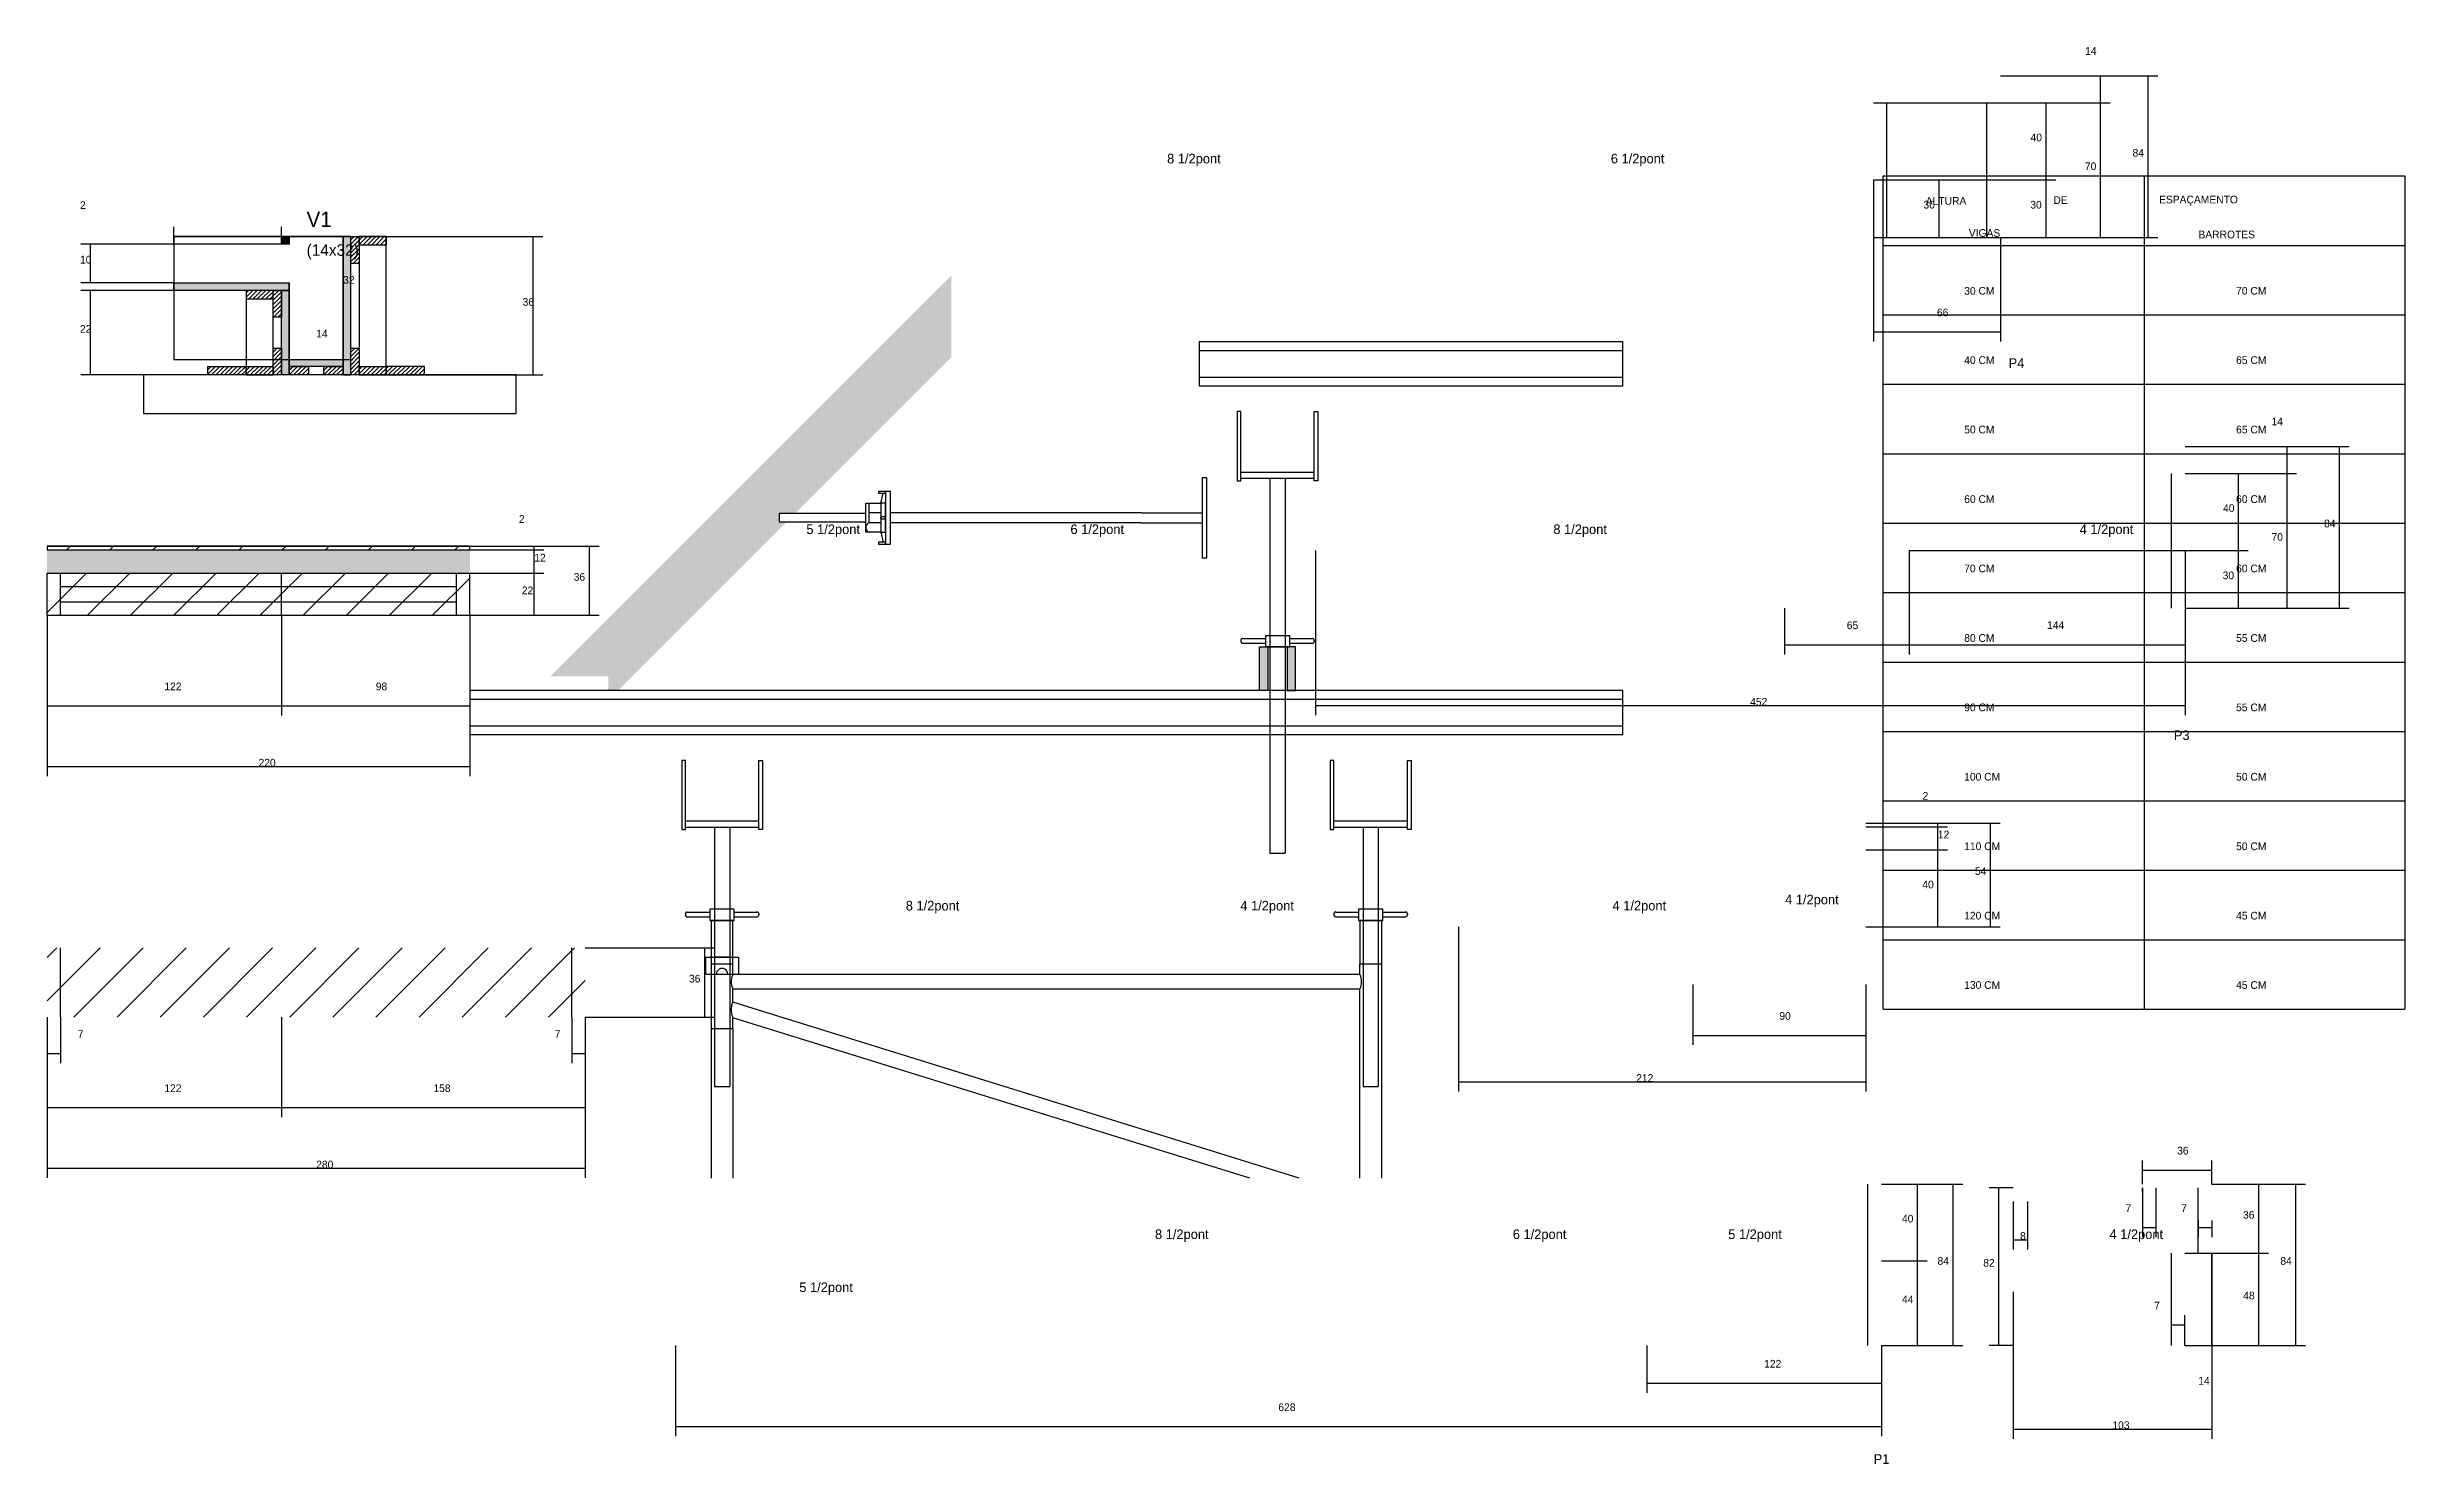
# Model space of a CAD drawing. Header units: metres. Extents: x -2848 to 22762, y -45195 to 1016.
# Drawn here: x 14265 to 15492, y -33639 to -32901 of the extents above; entities that cross this region are included whole.
import ezdxf

# ---------------------------------------------------------------- set-up
doc = ezdxf.new("R2010")
doc.units = ezdxf.units.M
for name, color, linetype in [('BARRA DE ANCORAGEM', 7, 'Continuous'), ('CONCRETO', 251, 'Continuous'), ('COTA', 4, 'Continuous'), ('Cota Seção (2x)', 4, 'Continuous'), ('Demarcação 2', 254, 'Continuous'), ('Escoras', 2, 'Continuous'), ('Forcador', 251, 'Continuous'), ('GARFOS', 7, 'Continuous'), ('Hachura', 253, 'Continuous'), ('Madeira', 126, 'Continuous'), ('NOMENCLATURA', 7, 'Continuous'), ('Painéis', 200, 'Continuous'), ('Perfil Metálico', 251, 'Continuous'), ('SARR_2.2x7', 40, 'Continuous'), ('Texto Seção', 7, 'Continuous')]:
    doc.layers.add(name, color=color, linetype=linetype)

msp = doc.modelspace()

# ---------------------------------------------------------------- texts
at = {"layer": 'COTA'}
for s, p in [('14', (15325.5, -32905.4)), ('40', (15297.1, -32950.4)), ('84', (15350.2, -32958.4)), ('70', (15325.4, -32965.4)), ('2', (14282.1, -32985.6)), ('30', (15241.4, -32985.4)), ('30', (15297, -32985.4)), ('10', (14282.1, -33014)), ('36', (14512.4, -33036)), ('66', (15248.4, -33041.5)), ('22', (14282.1, -33050)), ('14', (15422.5, -33098.2)), ('2', (14510.5, -33149)), ('40', (15397.3, -33143.3)), ('84', (15449.9, -33151.3)), ('70', (15422.5, -33158.3)), ('12', (14518.5, -33169.1)), ('36', (14539, -33179.1)), ('30', (15397.1, -33178.3)), ('22', (14512, -33186.1)), ('65', (15201.5, -33204.3)), ('144', (15305.7, -33204.2)), ('122', (14326, -33236.1)), ('98', (14436, -33236.1)), ('452', (15151.2, -33244.1)), ('220', (14375, -33275.8)), ('2', (15240.9, -33293.1)), ('12', (15248.9, -33313.2)), ('54', (15268.2, -33332.2)), ('40', (15240.8, -33339.2)), ('36', (14599, -33388.2)), ('90', (15166.4, -33407.6)), ('7', (14280.9, -33417)), ('7', (14529.1, -33417)), ('122', (14326, -33445.2)), ('158', (14466, -33445.2)), ('212', (15091.9, -33439.9)), ('280', (14405, -33484.9)), ('36', (15373.4, -33477.7)), ('7', (15346.5, -33507.6)), ('7', (15375.5, -33507.6)), ('40', (15230.2, -33513.1)), ('8', (15291.7, -33522.1)), ('36', (15407.7, -33511.1)), ('84', (15248.7, -33535.1)), ('84', (15427.1, -33535.1)), ('82', (15272.5, -33536.1)), ('44', (15230.2, -33555.1)), ('7', (15361.5, -33558.3)), ('48', (15407.8, -33553.1)), ('122', (15158.5, -33588.6)), ('14', (15384.4, -33597.5)), ('628', (14905.7, -33611.2)), ('103', (15339.7, -33620.6))]:
    msp.add_text(s, height=4, dxfattribs=at).set_placement(p)
at = {"layer": 'Cota Seção (2x)'}
for s, p in [('32', (14419, -33024.5)), ('14', (14405, -33052.5))]:
    msp.add_text(s, height=4, dxfattribs=at).set_placement(p)
at = {"layer": 'GARFOS'}
for s, p in [('DE', (15309, -32983)), ('ESPAÇAMENTO', (15364, -32982.7)), ('ALTURA   ', (15242.6, -32983.4)), ('VIGAS', (15265, -33000.1)), ('BARROTES', (15384.5, -33000.9)), ('30 CM', (15262.6, -33030.2)), ('70 CM', (15404.1, -33030.2)), ('40 CM', (15262.6, -33066.3)), ('65 CM', (15404.1, -33066.3)), ('50 CM', (15262.6, -33102.4)), ('65 CM', (15404.1, -33102.4)), ('60 CM', (15262.6, -33138.6)), ('60 CM', (15404.1, -33138.6)), ('70 CM', (15262.6, -33174.7)), ('60 CM', (15404.1, -33174.7)), ('80 CM', (15262.6, -33210.9)), ('55 CM', (15404.1, -33210.9)), ('90 CM', (15262.6, -33247)), ('55 CM', (15404.1, -33247)), ('100 CM', (15262.6, -33283.1)), ('50 CM', (15404.1, -33283.1)), ('110 CM', (15262.6, -33319.3)), ('50 CM', (15404.1, -33319.3)), ('120 CM', (15262.6, -33355.4)), ('45 CM', (15404.1, -33355.4)), ('130 CM', (15262.6, -33391.5)), ('45 CM', (15404.1, -33391.5))]:
    msp.add_text(s, height=4, dxfattribs=at).set_placement(p)
at = {"layer": 'NOMENCLATURA'}
for s, p in [('8 1/2pont', (14847.8, -32961.9)), ('6 1/2pont', (15078.7, -32961.9)), ('P4', (15285.7, -33068.3)), ('5 1/2pont', (14660.1, -33154.8)), ('6 1/2pont', (14797.5, -33154.8)), ('8 1/2pont', (15048.8, -33154.8)), ('4 1/2pont', (15322.7, -33154.8)), ('P3', (15371.7, -33262)), ('8 1/2pont', (14711.8, -33350.7)), ('4 1/2pont', (14885.9, -33350.7)), ('4 1/2pont', (15079.6, -33350.7)), ('4 1/2pont', (15169.4, -33347.5)), ('8 1/2pont', (14841.5, -33521.7)), ('6 1/2pont', (15027.7, -33521.7)), ('5 1/2pont', (15139.8, -33521.7)), ('4 1/2pont', (15338.2, -33521.7)), ('5 1/2pont', (14656.4, -33549.3)), ('P1', (15215.5, -33638.7))]:
    msp.add_text(s, height=5, dxfattribs=at).set_placement(p)
at = {"layer": 'Texto Seção'}
for s, height, p in [('V1', 8, (14400, -32995)), ('(14x32)', 6, (14400, -33010))]:
    msp.add_text(s, height=height, dxfattribs=at).set_placement(p)

# ---------------------------------------------------------------- hatches: boundary and pattern name
at = {"layer": 'COTA'}
h = msp.add_hatch(dxfattribs=at)
h.set_pattern_fill('AR-CONC', scale=0.03)
h.paths.add_polyline_path([(14485, -33163.1), (14265, -33163.1), (14265, -33175.1), (14485, -33175.1)])
at = {"layer": 'Demarcação 2'}
h = msp.add_hatch(color=8, dxfattribs=at)
h.dxf.hatch_style = 1
h.paths.add_polyline_path([(14735.5, -33062.7), (14735.5, -33020.3), (14527, -33228.8), (14557.1, -33228.8), (14557.1, -33236.3), (14561.9, -33236.3), (14649.7, -33148.5), (14646, -33148.5), (14646, -33144.1), (14654.1, -33144.1)])
at = {"layer": 'Hachura'}
h = msp.add_hatch(color=8, dxfattribs=at)
h.dxf.hatch_style = 1
h.paths.add_polyline_path([(14387, -33000), (14391, -33000), (14391, -33000), (14391, -33004), (14391, -33004), (14387, -33004), (14387, -33004), (14387, -33000)])
h = msp.add_hatch(color=8, dxfattribs=at)
h.dxf.hatch_style = 1
h.paths.add_polyline_path([(14423, -33000), (14419, -33000), (14419, -33000), (14419, -33072), (14419, -33072), (14423, -33072), (14423, -33072), (14423, -33000)])
h = msp.add_hatch(dxfattribs=at)
h.set_pattern_fill('ANSI31', scale=0.5)
h.paths.add_polyline_path([(14427.4, -33014), (14423, -33014), (14423, -33014), (14423, -33000), (14423, -33000), (14427.4, -33000), (14427.4, -33000), (14427.4, -33014)])
h = msp.add_hatch(dxfattribs=at)
h.set_pattern_fill('ANSI31', scale=0.5)
h.paths.add_polyline_path([(14441.4, -33000), (14441.4, -33004.4), (14441.4, -33004.4), (14427.4, -33004.4), (14427.4, -33004.4), (14427.4, -33000), (14427.4, -33000), (14441.4, -33000)])
h = msp.add_hatch(color=8, dxfattribs=at)
h.dxf.hatch_style = 1
h.paths.add_polyline_path([(14331, -33028), (14331, -33024), (14331, -33024), (14391, -33024), (14391, -33024), (14391, -33028), (14391, -33028), (14331, -33028)])
h = msp.add_hatch(dxfattribs=at)
h.set_pattern_fill('ANSI31', scale=0.5)
h.paths.add_polyline_path([(14368.6, -33028), (14368.6, -33032.4), (14368.6, -33032.4), (14382.6, -33032.4), (14382.6, -33032.4), (14382.6, -33028), (14382.6, -33028), (14368.6, -33028)])
h = msp.add_hatch(dxfattribs=at)
h.set_pattern_fill('ANSI31', scale=0.5)
h.paths.add_polyline_path([(14387, -33042), (14382.6, -33042), (14382.6, -33042), (14382.6, -33028), (14382.6, -33028), (14387, -33028), (14387, -33028), (14387, -33042)])
h = msp.add_hatch(color=8, dxfattribs=at)
h.dxf.hatch_style = 1
h.paths.add_polyline_path([(14387, -33028), (14391, -33028), (14391, -33028), (14391, -33072), (14391, -33072), (14387, -33072), (14387, -33072), (14387, -33028)])
h = msp.add_hatch(dxfattribs=at)
h.set_pattern_fill('ANSI31', scale=0.5)
h.paths.add_polyline_path([(14387, -33072), (14382.6, -33072), (14382.6, -33072), (14382.6, -33058), (14382.6, -33058), (14387, -33058), (14387, -33058), (14387, -33072)])
h = msp.add_hatch(color=8, dxfattribs=at)
h.dxf.hatch_style = 1
h.paths.add_polyline_path([(14391, -33067.6), (14391, -33064), (14391, -33064), (14419, -33064), (14419, -33064), (14419, -33067.6), (14419, -33067.6), (14391, -33067.6)])
h = msp.add_hatch(dxfattribs=at)
h.set_pattern_fill('ANSI31', scale=0.5)
h.paths.add_polyline_path([(14427.4, -33072), (14423, -33072), (14423, -33072), (14423, -33058), (14423, -33058), (14427.4, -33058), (14427.4, -33058), (14427.4, -33072)])
h = msp.add_hatch(dxfattribs=at)
h.set_pattern_fill('ANSI31', scale=0.5)
h.paths.add_polyline_path([(14348.6, -33072), (14348.6, -33067.6), (14348.6, -33067.6), (14368.6, -33067.6), (14368.6, -33067.6), (14368.6, -33072), (14368.6, -33072), (14348.6, -33072)])
h = msp.add_hatch(dxfattribs=at)
h.set_pattern_fill('ANSI31', scale=0.5)
h.paths.add_polyline_path([(14382.6, -33067.6), (14382.6, -33072), (14382.6, -33072), (14368.6, -33072), (14368.6, -33072), (14368.6, -33067.6), (14368.6, -33067.6), (14382.6, -33067.6)])
h = msp.add_hatch(dxfattribs=at)
h.set_pattern_fill('ANSI31', scale=0.5)
h.paths.add_polyline_path([(14391, -33072), (14391, -33067.6), (14391, -33067.6), (14401, -33067.6), (14401, -33067.6), (14401, -33072), (14401, -33072), (14391, -33072)])
h = msp.add_hatch(dxfattribs=at)
h.set_pattern_fill('ANSI31', scale=0.5)
h.paths.add_polyline_path([(14409, -33072), (14409, -33067.6), (14409, -33067.6), (14419, -33067.6), (14419, -33067.6), (14419, -33072), (14419, -33072), (14409, -33072)])
h = msp.add_hatch(dxfattribs=at)
h.set_pattern_fill('ANSI31', scale=0.5)
h.paths.add_polyline_path([(14441.4, -33067.6), (14441.4, -33072), (14441.4, -33072), (14427.4, -33072), (14427.4, -33072), (14427.4, -33067.6), (14427.4, -33067.6), (14441.4, -33067.6)])
h = msp.add_hatch(dxfattribs=at)
h.set_pattern_fill('ANSI31', scale=0.5)
h.paths.add_polyline_path([(14461.4, -33072), (14461.4, -33067.6), (14461.4, -33067.6), (14441.4, -33067.6), (14441.4, -33067.6), (14441.4, -33072), (14441.4, -33072), (14461.4, -33072)])
h = msp.add_hatch(dxfattribs=at)
h.set_pattern_fill('ANSI31', scale=5)
h.paths.add_polyline_path([(14485, -33163.1), (14485, -33161.1), (14265, -33161.1), (14265, -33163.1)])
h = msp.add_hatch(dxfattribs=at)
h.set_pattern_fill('ANSI31', scale=5)
h.paths.add_polyline_path([(14265, -33175.1), (14265, -33197.1), (14387, -33197.1), (14387, -33175.1)])
h = msp.add_hatch(dxfattribs=at)
h.set_pattern_fill('ANSI31', scale=5)
h.paths.add_polyline_path([(14387, -33197.1), (14485, -33197.1), (14485, -33175.1), (14387, -33175.1)])
h = msp.add_hatch(dxfattribs=at)
h.set_pattern_fill('ANSI31', scale=5)
h.paths.add_polyline_path([(14387, -33406.2), (14387, -33370.2), (14265, -33370.2), (14265, -33406.2)])
h = msp.add_hatch(dxfattribs=at)
h.set_pattern_fill('ANSI31', scale=5)
h.paths.add_polyline_path([(14387, -33370.2), (14387, -33406.2), (14545, -33406.2), (14545, -33370.2)])
at = {"layer": 'Perfil Metálico'}
h = msp.add_hatch(color=8, dxfattribs=at)
h.dxf.hatch_style = 1
h.paths.add_polyline_path([(14895.8, -33236.3), (14900.3, -33236.3), (14900.3, -33213.5), (14895.8, -33213.5)])
h = msp.add_hatch(color=8, dxfattribs=at)
h.dxf.hatch_style = 1
h.paths.add_polyline_path([(14910.2, -33236.3), (14914.7, -33236.3), (14914.7, -33213.5), (14910.2, -33213.5)])

# ---------------------------------------------------------------- linework, layer by layer
at = {"layer": 'BARRA DE ANCORAGEM'}
for p, q in [((14698.9, -33138.8), (14700.1, -33133.5)), ((14701.2, -33132.6), (14701.2, -33160)), ((14691.24, -33150.36), (14691.07, -33150.87)), ((14691.51, -33149.9), (14691.24, -33150.36)), ((14691.86, -33149.5), (14691.51, -33149.9)), ((14692.3, -33149.19), (14691.86, -33149.5)), ((14692.79, -33148.97), (14692.3, -33149.19)), ((14735.5, -33143.7), (14703.9, -33143.7)), ((14735.5, -33149), (14703.9, -33149)), ((14834.5, -33143.7), (14735.5, -33143.7)), ((14834.5, -33149), (14735.5, -33149)), ((14834.5, -33143.7), (14866, -33143.7)), ((14834.5, -33149), (14866, -33149)), ((14691.07, -33150.87), (14691.01, -33151.4)), ((14691.01, -33151.4), (14691.07, -33151.94)), ((14691.07, -33151.94), (14691.24, -33152.45)), ((14691.24, -33152.45), (14691.51, -33152.91)), ((14691.51, -33152.91), (14691.86, -33153.31)), ((14691.86, -33153.31), (14692.3, -33153.62)), ((14692.3, -33153.62), (14692.79, -33153.83)), ((14698.9, -33153.8), (14700.1, -33159.1))]:
    msp.add_line(p, q, dxfattribs=at)
for points in [[(14868.4, -33167.1), (14868.4, -33125.5), (14866, -33125.5), (14866, -33167.1)], [(14701.2, -33132.6), (14697.7, -33132.6), (14697.7, -33133.5), (14701.2, -33133.5)], [(14703.9, -33160), (14703.9, -33132.6), (14701.2, -33132.6), (14701.2, -33160)], [(14691, -33144.1), (14646, -33144.1), (14646, -33148.5), (14691, -33148.5)], [(14701.2, -33138.8), (14698.9, -33138.8), (14698.9, -33153.8), (14701.2, -33153.8)], [(14701.2, -33159.1), (14697.7, -33159.1), (14697.7, -33160), (14701.2, -33160)]]:
    msp.add_lwpolyline(points, close=True, dxfattribs=at)
for points in [[(14698.9, -33153.8), (14691, -33153.8), (14691, -33138.8), (14698.9, -33138.8)], [(14698.9, -33143.7), (14692.8, -33143.7), (14692.8, -33138.8)], [(14698.9, -33149), (14692.8, -33149), (14692.8, -33143.7)], [(14698.9, -33146.8), (14701.2, -33146.8), (14701.2, -33145.9), (14698.9, -33145.9), (14698.9, -33146.8), (14698.9, -33145.9)]]:
    msp.add_lwpolyline(points, dxfattribs=at)
at = {"layer": 'CONCRETO'}
for points in [[(14331, -33004), (14331, -33024), (14391, -33024), (14391, -33064), (14419, -33064), (14419, -33020), (14419, -33000), (14391, -33000), (14391, -33004)], [(14331, -33064), (14419, -33064), (14419, -33000), (14331, -33000)]]:
    msp.add_lwpolyline(points, close=True, dxfattribs=at)
at = {"layer": 'COTA'}
for p, q in [((15281.4, -32916.4), (15338.5, -32916.4)), ((15281.4, -32916.4), (15363.3, -32916.4)), ((15333.5, -32930.4), (15333.5, -32916.4)), ((15358.3, -33000.4), (15358.3, -32916.4)), ((15281.4, -32930.4), (15338.5, -32930.4)), ((15281.4, -32930.4), (15338.5, -32930.4)), ((15281.4, -32930.4), (15310.2, -32930.4)), ((15305.2, -32970.4), (15305.2, -32930.4)), ((15333.5, -33000.4), (15333.5, -32930.4)), ((15215.4, -32970.4), (15215.4, -33054.6)), ((15233.9, -32970.4), (15254.6, -32970.4)), ((15249.6, -33000.4), (15249.6, -32970.4)), ((15281.4, -32970.4), (15310.2, -32970.4)), ((15281.4, -32970.4), (15310.2, -32970.4)), ((15305.2, -33000.4), (15305.2, -32970.4)), ((14331, -33004), (14331, -32995)), ((14331, -33000), (14387, -33000)), ((14387, -33000), (14387, -32995)), ((14441.4, -33000), (14522.9, -33000)), ((14517.9, -33072), (14517.9, -33000)), ((15233.9, -33000.4), (15254.6, -33000.4)), ((15281.4, -33000.4), (15281.4, -33054.6)), ((15281.4, -33000.4), (15338.5, -33000.4)), ((15281.4, -33000.4), (15363.3, -33000.4)), ((15281.4, -33000.4), (15310.2, -33000.4)), ((14331, -33004), (14282.6, -33004)), ((14287.6, -33024), (14287.6, -33004)), ((14331, -33024), (14282.6, -33024)), ((14331, -33028), (14282.6, -33028)), ((14287.6, -33072), (14287.6, -33028)), ((15215.4, -33049.6), (15281.4, -33049.6)), ((14348.6, -33072), (14282.6, -33072)), ((14461.4, -33072), (14522.9, -33072)), ((15377.5, -33109.3), (15435.6, -33109.3)), ((15377.5, -33109.3), (15462.9, -33109.3)), ((15430.6, -33123.3), (15430.6, -33109.3)), ((15457.9, -33193.3), (15457.9, -33109.3)), ((15377.5, -33123.3), (15435.6, -33123.3)), ((15377.5, -33123.3), (15435.6, -33123.3)), ((15377.5, -33123.3), (15410.4, -33123.3)), ((15405.4, -33163.3), (15405.4, -33123.3)), ((15430.6, -33193.3), (15430.6, -33123.3)), ((14485, -33161.1), (14552.3, -33161.1)), ((14485, -33161.1), (14523.5, -33161.1)), ((14485, -33163.1), (14523.5, -33163.1)), ((14485, -33163.1), (14523.5, -33163.1)), ((14518.5, -33163.1), (14518.5, -33161.1)), ((14518.5, -33175.1), (14518.5, -33163.1)), ((14547.3, -33197.1), (14547.3, -33161.1)), ((14485, -33175.1), (14523.5, -33175.1)), ((14485, -33175.1), (14523.5, -33175.1)), ((14518.5, -33197.1), (14518.5, -33175.1)), ((14925, -33163.3), (14925, -33249.1)), ((15234, -33163.3), (15234, -33217.4)), ((15234, -33163.3), (15234, -33217.4)), ((15377.5, -33163.3), (15377.5, -33249.1)), ((15377.5, -33163.3), (15410.4, -33163.3)), ((15377.5, -33163.3), (15410.4, -33163.3)), ((15405.4, -33193.3), (15405.4, -33163.3)), ((14265, -33197.1), (14265, -33249.2)), ((14265, -33197.1), (14265, -33280.8)), ((14387, -33197.1), (14387, -33249.2)), ((14387, -33197.1), (14387, -33249.2)), ((14485, -33197.1), (14523.5, -33197.1)), ((14485, -33197.1), (14485, -33249.2)), ((14485, -33197.1), (14485, -33280.8)), ((14485, -33197.1), (14552.3, -33197.1)), ((15169, -33193.3), (15169, -33217.4)), ((15377.5, -33193.3), (15435.6, -33193.3)), ((15377.5, -33193.3), (15462.9, -33193.3)), ((15377.5, -33193.3), (15377.5, -33217.4)), ((15377.5, -33193.3), (15410.4, -33193.3)), ((15169, -33212.4), (15234, -33212.4)), ((15234, -33212.4), (15377.5, -33212.4)), ((14265, -33244.2), (14387, -33244.2)), ((14387, -33244.2), (14485, -33244.2)), ((14925, -33244.1), (15377.5, -33244.1)), ((14265, -33275.8), (14485, -33275.8)), ((15211.4, -33305.2), (15281.3, -33305.2)), ((15211.4, -33305.2), (15253.9, -33305.2)), ((15211.4, -33307.2), (15253.9, -33307.2)), ((15211.4, -33307.2), (15253.9, -33307.2)), ((15248.9, -33307.2), (15248.9, -33305.2)), ((15248.9, -33319.2), (15248.9, -33307.2)), ((15276.3, -33359.2), (15276.3, -33305.2)), ((15211.4, -33319.2), (15253.9, -33319.2)), ((15211.4, -33319.2), (15253.9, -33319.2)), ((15248.9, -33359.2), (15248.9, -33319.2)), ((14999.4, -33359.2), (14999.4, -33444.9)), ((15211.4, -33359.2), (15253.9, -33359.2)), ((15211.4, -33359.2), (15281.3, -33359.2)), ((14545, -33370.2), (14612.3, -33370.2)), ((14607.3, -33406.2), (14607.3, -33370.2)), ((15121.4, -33389.2), (15121.4, -33420.7)), ((15211.4, -33389.2), (15211.4, -33420.7)), ((15211.4, -33389.2), (15211.4, -33444.9)), ((14265, -33406.2), (14265, -33458.3)), ((14265, -33406.2), (14265, -33489.9)), ((14265, -33406.2), (14265, -33430.1)), ((14272, -33406.2), (14272, -33430.1)), ((14387, -33406.2), (14387, -33458.3)), ((14387, -33406.2), (14387, -33458.3)), ((14538, -33406.2), (14538, -33430.1)), ((14545, -33406.2), (14545, -33458.3)), ((14545, -33406.2), (14545, -33489.9)), ((14545, -33406.2), (14612.3, -33406.2)), ((14545, -33406.2), (14545, -33430.1)), ((15121.4, -33415.7), (15211.4, -33415.7)), ((14265, -33425.1), (14272, -33425.1)), ((14538, -33425.1), (14545, -33425.1)), ((14999.4, -33439.9), (15211.4, -33439.9)), ((14265, -33453.3), (14387, -33453.3)), ((14387, -33453.3), (14545, -33453.3)), ((15355.4, -33493.1), (15355.4, -33480.9)), ((15391.4, -33493.1), (15391.4, -33480.9)), ((14265, -33484.9), (14545, -33484.9)), ((15219.5, -33493.1), (15261.8, -33493.1)), ((15219.5, -33493.1), (15243.3, -33493.1)), ((15238.3, -33533.1), (15238.3, -33493.1)), ((15256.8, -33577.1), (15256.8, -33493.1)), ((15355.4, -33485.9), (15391.4, -33485.9)), ((15391.4, -33493.1), (15420.9, -33493.1)), ((15391.4, -33493.1), (15440.2, -33493.1)), ((15415.9, -33529.1), (15415.9, -33493.1)), ((15435.2, -33577.1), (15435.2, -33493.1)), ((15288, -33495.1), (15275.6, -33495.1)), ((15280.6, -33577.1), (15280.6, -33495.1)), ((15288, -33502.1), (15288, -33527.1)), ((15295.5, -33502.1), (15295.5, -33527.1)), ((15355.4, -33495.1), (15355.4, -33520.7)), ((15362.4, -33495.1), (15362.4, -33520.7)), ((15355.4, -33515.7), (15362.4, -33515.7)), ((15384.4, -33512.1), (15384.4, -33520.7)), ((15384.4, -33515.7), (15391.4, -33515.7)), ((15391.4, -33512.1), (15391.4, -33520.7)), ((15288, -33522.1), (15295.5, -33522.1)), ((15377.4, -33529.1), (15420.9, -33529.1)), ((15391.4, -33529.1), (15391.4, -33625.6)), ((15391.4, -33529.1), (15420.9, -33529.1)), ((15391.4, -33577.1), (15391.4, -33529.1)), ((15391.4, -33529.1), (15396.4, -33529.1)), ((15415.9, -33577.1), (15415.9, -33529.1)), ((15219.5, -33533.1), (15243.3, -33533.1)), ((15219.5, -33533.1), (15243.3, -33533.1)), ((15238.3, -33577.1), (15238.3, -33533.1)), ((15288, -33549.1), (15288, -33625.6)), ((15370.4, -33577.1), (15370.4, -33561.4)), ((15370.4, -33566.4), (15377.4, -33566.4)), ((15377.4, -33577.1), (15377.4, -33561.4)), ((14591.9, -33577.1), (14591.9, -33624.3)), ((15097.5, -33577.1), (15097.5, -33601.7)), ((15219.5, -33577.1), (15219.5, -33624.3)), ((15219.5, -33577.1), (15219.5, -33601.7)), ((15219.5, -33577.1), (15261.8, -33577.1)), ((15219.5, -33577.1), (15243.3, -33577.1)), ((15288, -33577.1), (15275.6, -33577.1)), ((15377.4, -33577.1), (15396.4, -33577.1)), ((15377.4, -33577.1), (15420.9, -33577.1)), ((15377.4, -33577.1), (15440.2, -33577.1)), ((15097.5, -33596.7), (15219.5, -33596.7)), ((14591.9, -33619.3), (15219.5, -33619.3)), ((15288, -33620.6), (15391.4, -33620.6))]:
    msp.add_line(p, q, dxfattribs=at)
at = {"layer": 'Cota Seção (2x)'}
for p, q in [((14391, -33000), (14424, -33000)), ((14419, -33064), (14419, -33000)), ((14391, -33064), (14391, -33059)), ((14391, -33064), (14424, -33064)), ((14391, -33064), (14419, -33064)), ((14419, -33064), (14419, -33059))]:
    msp.add_line(p, q, dxfattribs=at)
at = {"layer": 'Escoras'}
for p, q in [((14910.9, -33213.5), (14899.7, -33213.5)), ((14610.6, -33355.9), (14610.6, -33490)), ((14621.9, -33355.9), (14610.6, -33355.9)), ((14621.9, -33378.4), (14621.9, -33355.9)), ((14959.4, -33355.9), (14948.1, -33355.9)), ((14948.1, -33355.9), (14948.1, -33378.4)), ((14959.4, -33355.9), (14959.4, -33490)), ((14607.8, -33375), (14624.7, -33375)), ((14607.8, -33383.8), (14607.8, -33375)), ((14607.8, -33383.8), (14613.3, -33383.8)), ((14610.6, -33378.4), (14621.9, -33378.4)), ((14620.2, -33375), (14612.3, -33375)), ((14613.4, -33383.02), (14613.3, -33383.77)), ((14613.69, -33382.31), (14613.4, -33383.02)), ((14614.16, -33381.7), (14613.69, -33382.31)), ((14614.76, -33381.24), (14614.16, -33381.7)), ((14615.47, -33380.95), (14614.76, -33381.24)), ((14616.23, -33380.85), (14615.47, -33380.95)), ((14616.98, -33380.95), (14616.23, -33380.85)), ((14617.69, -33381.24), (14616.98, -33380.95)), ((14618.3, -33381.7), (14617.69, -33381.24)), ((14618.76, -33382.31), (14618.3, -33381.7)), ((14619.05, -33383.02), (14618.76, -33382.31)), ((14619.15, -33383.77), (14619.05, -33383.02)), ((14619.2, -33383.8), (14624.7, -33383.8)), ((14621.9, -33384), (14621.9, -33378.4)), ((14624.7, -33375), (14624.7, -33383.8)), ((14948.1, -33378.4), (14959.4, -33378.4)), ((14948.1, -33384), (14948.1, -33378.4)), ((14620.2, -33384.1), (14612.3, -33384.1)), ((14620.97, -33387.16), (14620.94, -33387.82)), ((14620.94, -33387.82), (14620.97, -33388.48)), ((14621.04, -33386.51), (14620.97, -33387.16)), ((14620.97, -33388.48), (14621.04, -33389.14)), ((14621.17, -33385.86), (14621.04, -33386.51)), ((14621.04, -33389.14), (14621.17, -33389.79)), ((14621.35, -33385.22), (14621.17, -33385.86)), ((14621.17, -33389.79), (14621.35, -33390.43)), ((14621.58, -33384.6), (14621.35, -33385.22)), ((14621.35, -33390.43), (14621.58, -33391.05)), ((14621.85, -33384), (14621.58, -33384.6)), ((14621.58, -33391.05), (14621.85, -33391.65)), ((14948.1, -33384), (14621.9, -33384)), ((14948.1, -33391.6), (14621.9, -33391.6)), ((14621.9, -33398), (14621.9, -33391.6)), ((14948.38, -33384.6), (14948.1, -33384)), ((14948.1, -33391.65), (14948.38, -33391.05)), ((14948.1, -33490), (14948.1, -33391.6)), ((14948.6, -33385.22), (14948.38, -33384.6)), ((14948.38, -33391.05), (14948.6, -33390.43)), ((14948.78, -33385.86), (14948.6, -33385.22)), ((14948.6, -33390.43), (14948.78, -33389.79)), ((14948.91, -33386.51), (14948.78, -33385.86)), ((14948.78, -33389.79), (14948.91, -33389.14)), ((14948.99, -33387.16), (14948.91, -33386.51)), ((14948.91, -33389.14), (14948.99, -33388.48)), ((14949.01, -33387.82), (14948.99, -33387.16)), ((14948.99, -33388.48), (14949.01, -33387.82)), ((14620.96, -33401.52), (14620.94, -33402.25)), ((14620.94, -33402.25), (14620.96, -33402.98)), ((14621.04, -33400.8), (14620.96, -33401.52)), ((14620.96, -33402.98), (14621.04, -33403.7)), ((14621.17, -33400.08), (14621.04, -33400.8)), ((14621.04, -33403.7), (14621.17, -33404.42)), ((14621.35, -33399.37), (14621.17, -33400.08)), ((14621.17, -33404.42), (14621.35, -33405.13)), ((14621.58, -33398.68), (14621.35, -33399.37)), ((14621.35, -33405.13), (14621.58, -33405.82)), ((14621.85, -33398), (14621.58, -33398.68)), ((14621.58, -33405.82), (14621.85, -33406.5)), ((14916.6, -33490), (14621.9, -33398.5)), ((14890.8, -33490), (14621.9, -33406.5)), ((14621.9, -33412.1), (14621.9, -33406.5)), ((14610.6, -33412.1), (14621.9, -33412.1)), ((14621.9, -33412.1), (14621.9, -33490))]:
    msp.add_line(p, q, dxfattribs=at)
at = {"layer": 'Forcador'}
for p, q in [((14886.2, -33122.6), (14924.4, -33122.6)), ((14886.2, -33125.8), (14924.4, -33125.8)), ((14901.3, -33125.8), (14901.3, -33236.3)), ((14909.2, -33125.8), (14909.2, -33236.3)), ((14886.16, -33210.02), (14886.15, -33210.15)), ((14886.15, -33210.6), (14886.16, -33210.73)), ((14886.18, -33209.89), (14886.16, -33210.02)), ((14886.16, -33210.73), (14886.18, -33210.86)), ((14886.23, -33209.76), (14886.18, -33209.89)), ((14886.18, -33210.86), (14886.23, -33210.99)), ((14886.2, -33210.1), (14886.2, -33210.6)), ((14886.29, -33209.64), (14886.23, -33209.76)), ((14886.23, -33210.99), (14886.29, -33211.1)), ((14886.36, -33209.53), (14886.29, -33209.64)), ((14886.29, -33211.1), (14886.36, -33211.21)), ((14886.45, -33209.43), (14886.36, -33209.53)), ((14886.36, -33211.21), (14886.45, -33211.31)), ((14886.55, -33209.34), (14886.45, -33209.43)), ((14886.45, -33211.31), (14886.55, -33211.4)), ((14886.66, -33209.27), (14886.55, -33209.34)), ((14886.55, -33211.4), (14886.66, -33211.47)), ((14886.78, -33209.21), (14886.66, -33209.27)), ((14886.66, -33211.47), (14886.78, -33211.53)), ((14886.9, -33209.17), (14886.78, -33209.21)), ((14886.78, -33211.53), (14886.9, -33211.58)), ((14887.03, -33209.14), (14886.9, -33209.17)), ((14886.9, -33211.58), (14887.03, -33211.6)), ((14887.16, -33209.14), (14887.03, -33209.14)), ((14887.03, -33211.6), (14887.16, -33211.61)), ((14887.2, -33209.1), (14899, -33209.1)), ((14887.2, -33211.6), (14899, -33211.6)), ((14911.6, -33209.1), (14923.4, -33209.1)), ((14911.6, -33211.6), (14923.4, -33211.6)), ((14923.52, -33209.14), (14923.39, -33209.14)), ((14923.39, -33211.61), (14923.52, -33211.6)), ((14923.65, -33209.17), (14923.52, -33209.14)), ((14923.52, -33211.6), (14923.65, -33211.58)), ((14923.78, -33209.21), (14923.65, -33209.17)), ((14923.65, -33211.58), (14923.78, -33211.53)), ((14923.89, -33209.27), (14923.78, -33209.21)), ((14923.78, -33211.53), (14923.89, -33211.47)), ((14924, -33209.34), (14923.89, -33209.27)), ((14923.89, -33211.47), (14924, -33211.4)), ((14924.1, -33209.43), (14924, -33209.34)), ((14924, -33211.4), (14924.1, -33211.31)), ((14924.19, -33209.53), (14924.1, -33209.43)), ((14924.1, -33211.31), (14924.19, -33211.21)), ((14924.26, -33209.64), (14924.19, -33209.53)), ((14924.19, -33211.21), (14924.26, -33211.1)), ((14924.32, -33209.76), (14924.26, -33209.64)), ((14924.26, -33211.1), (14924.32, -33210.99)), ((14924.37, -33209.89), (14924.32, -33209.76)), ((14924.32, -33210.99), (14924.37, -33210.86)), ((14924.39, -33210.02), (14924.37, -33209.89)), ((14924.37, -33210.86), (14924.39, -33210.73)), ((14924.4, -33210.15), (14924.39, -33210.02)), ((14924.39, -33210.73), (14924.4, -33210.6)), ((14924.4, -33210.1), (14924.4, -33210.6)), ((14901.3, -33236.3), (14901.3, -33259.1)), ((14909.2, -33236.3), (14909.2, -33259.1)), ((14901.3, -33259.1), (14901.3, -33320.8)), ((14909.2, -33259.1), (14909.2, -33320.8)), ((14597.1, -33304.1), (14635.4, -33304.1)), ((14597.1, -33307.3), (14635.4, -33307.3)), ((14612.3, -33307.3), (14612.3, -33442.3)), ((14620.2, -33307.3), (14620.2, -33442.3)), ((14934.6, -33304.1), (14972.9, -33304.1)), ((14934.6, -33307.3), (14972.9, -33307.3)), ((14949.8, -33307.3), (14949.8, -33442.3)), ((14957.7, -33307.3), (14957.7, -33442.3)), ((14901.3, -33320.8), (14909.2, -33320.8)), ((14597.11, -33352.37), (14597.1, -33352.5)), ((14597.1, -33352.5), (14597.1, -33352.9)), ((14597.1, -33352.95), (14597.11, -33353.08)), ((14597.14, -33352.24), (14597.11, -33352.37)), ((14597.11, -33353.08), (14597.14, -33353.21)), ((14597.18, -33352.11), (14597.14, -33352.24)), ((14597.14, -33353.21), (14597.18, -33353.34)), ((14597.24, -33351.99), (14597.18, -33352.11)), ((14597.18, -33353.34), (14597.24, -33353.45)), ((14597.31, -33351.88), (14597.24, -33351.99)), ((14597.24, -33353.45), (14597.31, -33353.56)), ((14597.4, -33351.78), (14597.31, -33351.88)), ((14597.31, -33353.56), (14597.4, -33353.66)), ((14597.5, -33351.69), (14597.4, -33351.78)), ((14597.4, -33353.66), (14597.5, -33353.75)), ((14597.61, -33351.62), (14597.5, -33351.69)), ((14597.5, -33353.75), (14597.61, -33353.82)), ((14597.73, -33351.56), (14597.61, -33351.62)), ((14597.61, -33353.82), (14597.73, -33353.88)), ((14597.85, -33351.52), (14597.73, -33351.56)), ((14597.73, -33353.88), (14597.85, -33353.93)), ((14597.98, -33351.49), (14597.85, -33351.52)), ((14597.85, -33353.93), (14597.98, -33353.95)), ((14598.11, -33351.49), (14597.98, -33351.49)), ((14597.98, -33353.95), (14598.11, -33353.96)), ((14598.1, -33351.5), (14609.9, -33351.5)), ((14598.1, -33354), (14609.9, -33354)), ((14622.5, -33351.5), (14634.3, -33351.5)), ((14622.5, -33354), (14634.3, -33354)), ((14634.47, -33351.49), (14634.34, -33351.49)), ((14634.34, -33353.96), (14634.47, -33353.95)), ((14634.6, -33351.52), (14634.47, -33351.49)), ((14634.47, -33353.95), (14634.6, -33353.93)), ((14634.73, -33351.56), (14634.6, -33351.52)), ((14634.6, -33353.93), (14634.73, -33353.88)), ((14634.85, -33351.62), (14634.73, -33351.56)), ((14634.73, -33353.88), (14634.85, -33353.82)), ((14634.96, -33351.69), (14634.85, -33351.62)), ((14634.85, -33353.82), (14634.96, -33353.75)), ((14635.06, -33351.78), (14634.96, -33351.69)), ((14634.96, -33353.75), (14635.06, -33353.66)), ((14635.14, -33351.88), (14635.06, -33351.78)), ((14635.06, -33353.66), (14635.14, -33353.56)), ((14635.22, -33351.99), (14635.14, -33351.88)), ((14635.14, -33353.56), (14635.22, -33353.45)), ((14635.28, -33352.11), (14635.22, -33351.99)), ((14635.22, -33353.45), (14635.28, -33353.34)), ((14635.32, -33352.24), (14635.28, -33352.11)), ((14635.28, -33353.34), (14635.32, -33353.21)), ((14635.34, -33352.37), (14635.32, -33352.24)), ((14635.32, -33353.21), (14635.34, -33353.08)), ((14635.35, -33352.5), (14635.34, -33352.37)), ((14635.34, -33353.08), (14635.35, -33352.95)), ((14635.4, -33352.5), (14635.4, -33352.9)), ((14934.61, -33352.37), (14934.6, -33352.5)), ((14934.6, -33352.5), (14934.6, -33352.9)), ((14934.6, -33352.95), (14934.61, -33353.08)), ((14934.64, -33352.24), (14934.61, -33352.37)), ((14934.61, -33353.08), (14934.64, -33353.21)), ((14934.68, -33352.11), (14934.64, -33352.24)), ((14934.64, -33353.21), (14934.68, -33353.34)), ((14934.74, -33351.99), (14934.68, -33352.11)), ((14934.68, -33353.34), (14934.74, -33353.45)), ((14934.81, -33351.88), (14934.74, -33351.99)), ((14934.74, -33353.45), (14934.81, -33353.56)), ((14934.9, -33351.78), (14934.81, -33351.88)), ((14934.81, -33353.56), (14934.9, -33353.66)), ((14935, -33351.69), (14934.9, -33351.78)), ((14934.9, -33353.66), (14935, -33353.75)), ((14935.11, -33351.62), (14935, -33351.69)), ((14935, -33353.75), (14935.11, -33353.82)), ((14935.23, -33351.56), (14935.11, -33351.62)), ((14935.11, -33353.82), (14935.23, -33353.88)), ((14935.35, -33351.52), (14935.23, -33351.56)), ((14935.23, -33353.88), (14935.35, -33353.93)), ((14935.48, -33351.49), (14935.35, -33351.52)), ((14935.35, -33353.93), (14935.48, -33353.95)), ((14935.61, -33351.49), (14935.48, -33351.49)), ((14935.48, -33353.95), (14935.61, -33353.96)), ((14935.6, -33351.5), (14947.4, -33351.5)), ((14935.6, -33354), (14947.4, -33354)), ((14960, -33351.5), (14971.8, -33351.5)), ((14960, -33354), (14971.8, -33354)), ((14971.97, -33351.49), (14971.84, -33351.49)), ((14971.84, -33353.96), (14971.97, -33353.95)), ((14972.1, -33351.52), (14971.97, -33351.49)), ((14971.97, -33353.95), (14972.1, -33353.93)), ((14972.23, -33351.56), (14972.1, -33351.52)), ((14972.1, -33353.93), (14972.23, -33353.88)), ((14972.35, -33351.62), (14972.23, -33351.56)), ((14972.23, -33353.88), (14972.35, -33353.82)), ((14972.46, -33351.69), (14972.35, -33351.62)), ((14972.35, -33353.82), (14972.46, -33353.75)), ((14972.56, -33351.78), (14972.46, -33351.69)), ((14972.46, -33353.75), (14972.56, -33353.66)), ((14972.64, -33351.88), (14972.56, -33351.78)), ((14972.56, -33353.66), (14972.64, -33353.56)), ((14972.72, -33351.99), (14972.64, -33351.88)), ((14972.64, -33353.56), (14972.72, -33353.45)), ((14972.78, -33352.11), (14972.72, -33351.99)), ((14972.72, -33353.45), (14972.78, -33353.34)), ((14972.82, -33352.24), (14972.78, -33352.11)), ((14972.78, -33353.34), (14972.82, -33353.21)), ((14972.84, -33352.37), (14972.82, -33352.24)), ((14972.82, -33353.21), (14972.84, -33353.08)), ((14972.85, -33352.5), (14972.84, -33352.37)), ((14972.84, -33353.08), (14972.85, -33352.95)), ((14972.9, -33352.5), (14972.9, -33352.9)), ((14612.3, -33442.3), (14620.2, -33442.3)), ((14949.8, -33442.3), (14957.7, -33442.3))]:
    msp.add_line(p, q, dxfattribs=at)
for points in [[(14884.2, -33091.1), (14884.2, -33127.1), (14886.2, -33127.1), (14886.2, -33091.1)], [(14926.3, -33091.1), (14926.3, -33127.1), (14924.4, -33127.1), (14924.4, -33091.1)], [(14899, -33207.7), (14899, -33213.5), (14911.6, -33213.5), (14911.6, -33207.7)], [(14595.2, -33272.6), (14595.2, -33308.6), (14597.1, -33308.6), (14597.1, -33272.6)], [(14637.3, -33272.6), (14637.3, -33308.6), (14635.4, -33308.6), (14635.4, -33272.6)], [(14932.7, -33272.6), (14932.7, -33308.6), (14934.6, -33308.6), (14934.6, -33272.6)], [(14974.8, -33272.6), (14974.8, -33308.6), (14972.9, -33308.6), (14972.9, -33272.6)], [(14609.9, -33350), (14609.9, -33355.9), (14622.5, -33355.9), (14622.5, -33350)], [(14947.4, -33350), (14947.4, -33355.9), (14960, -33355.9), (14960, -33350)]]:
    msp.add_lwpolyline(points, close=True, dxfattribs=at)
at = {"layer": 'GARFOS'}
for p, q in [((15220.4, -33402.1), (15220.4, -32968.4)), ((15220.4, -32968.4), (15491.9, -32968.4)), ((15356.2, -32968.4), (15356.2, -33402.1)), ((15491.9, -32968.4), (15491.9, -33402.1)), ((15220.4, -33004.6), (15491.9, -33004.6)), ((15220.4, -33004.6), (15491.9, -33004.6)), ((15220.4, -33040.7), (15491.9, -33040.7)), ((15220.4, -33076.8), (15491.9, -33076.8)), ((15220.4, -33113), (15491.9, -33113)), ((15220.4, -33149.1), (15491.9, -33149.1)), ((15220.4, -33185.3), (15491.9, -33185.3)), ((15220.4, -33221.4), (15491.9, -33221.4)), ((15220.4, -33257.5), (15491.9, -33257.5)), ((15220.4, -33293.7), (15491.9, -33293.7)), ((15220.4, -33329.8), (15491.9, -33329.8)), ((15220.4, -33365.9), (15491.9, -33365.9)), ((15220.4, -33402.1), (15491.9, -33402.1))]:
    msp.add_line(p, q, dxfattribs=at)
at = {"layer": 'Madeira'}
for points in [[(14427.4, -33014), (14423, -33014), (14423, -33000), (14427.4, -33000)], [(14441.4, -33000), (14441.4, -33004.4), (14427.4, -33004.4), (14427.4, -33000)], [(14441.4, -33000), (14427.4, -33000), (14427.4, -33072), (14441.4, -33072)], [(14368.6, -33028), (14368.6, -33032.4), (14382.6, -33032.4), (14382.6, -33028)], [(14368.6, -33072), (14382.6, -33072), (14382.6, -33028), (14368.6, -33028)], [(14387, -33042), (14382.6, -33042), (14382.6, -33028), (14387, -33028)], [(14387, -33072), (14382.6, -33072), (14382.6, -33058), (14387, -33058)], [(14427.4, -33072), (14423, -33072), (14423, -33058), (14427.4, -33058)], [(14315.2, -33092), (14509.1, -33092), (14509.1, -33072), (14315.2, -33072)], [(14348.6, -33072), (14348.6, -33067.6), (14368.6, -33067.6), (14368.6, -33072)], [(14382.6, -33067.6), (14382.6, -33072), (14368.6, -33072), (14368.6, -33067.6)], [(14391, -33072), (14391, -33067.6), (14401, -33067.6), (14401, -33072)], [(14409, -33072), (14409, -33067.6), (14419, -33067.6), (14419, -33072)], [(14441.4, -33067.6), (14441.4, -33072), (14427.4, -33072), (14427.4, -33067.6)], [(14461.4, -33072), (14461.4, -33067.6), (14441.4, -33067.6), (14441.4, -33072)]]:
    msp.add_lwpolyline(points, close=True, dxfattribs=at)
at = {"layer": 'Painéis'}
for p, q in [((15215.4, -32930.4), (15281.4, -32930.4)), ((15215.4, -32970.4), (15281.4, -32970.4)), ((14419, -33072), (14419, -33000)), ((15215.4, -33000.4), (15281.4, -33000.4)), ((14331, -33024), (14391, -33024)), ((14331, -33028), (14331, -33024)), ((14391, -33028), (14391, -33024)), ((14391, -33072), (14391, -33028)), ((14391, -33064), (14419, -33064)), ((14391, -33067.6), (14391, -33064)), ((14419, -33067.6), (14419, -33064)), ((14265, -33161.1), (14485, -33161.1)), ((14265, -33163.1), (14485, -33163.1)), ((14265, -33175.1), (14485, -33175.1)), ((14265, -33197.1), (14265, -33175.1)), ((14387, -33197.1), (14387, -33175.1)), ((14485, -33197.1), (14485, -33175.1)), ((15234, -33163.3), (15377.5, -33163.3)), ((14265, -33197.1), (14485, -33197.1))]:
    msp.add_line(p, q, dxfattribs=at)
for points in [[(14387, -33000), (14391, -33000), (14391, -33004), (14387, -33004)], [(14423, -33000), (14419, -33000), (14419, -33072), (14423, -33072)], [(14331, -33028), (14331, -33024), (14391, -33024), (14391, -33028)], [(14387, -33028), (14391, -33028), (14391, -33072), (14387, -33072)], [(14391, -33067.6), (14391, -33064), (14419, -33064), (14419, -33067.6)], [(14265, -33163.1), (14485, -33163.1), (14485, -33161.1), (14265, -33161.1)]]:
    msp.add_lwpolyline(points, close=True, dxfattribs=at)
at = {"layer": 'Perfil Metálico'}
for p, q in [((14864.5, -33059.3), (15085, -33059.3)), ((14864.5, -33073.1), (15085, -33073.1)), ((14485, -33240.8), (15085, -33240.8)), ((14485, -33254.6), (15085, -33254.6))]:
    msp.add_line(p, q, dxfattribs=at)
for points in [[(14864.5, -33077.6), (15085, -33077.6), (15085, -33054.8), (14864.5, -33054.8)], [(14900.3, -33236.3), (14895.8, -33236.3), (14895.8, -33213.5), (14900.3, -33213.5)], [(14910.2, -33236.3), (14914.7, -33236.3), (14914.7, -33213.5), (14910.2, -33213.5)], [(14485, -33259.1), (15085, -33259.1), (15085, -33236.3), (14485, -33236.3)]]:
    msp.add_lwpolyline(points, close=True, dxfattribs=at)
at = {"layer": 'SARR_2.2x7'}
for p, q in [((15222.4, -32970.4), (15222.4, -32930.4)), ((15274.4, -32970.4), (15274.4, -32930.4)), ((15222.4, -33000.4), (15222.4, -32970.4)), ((15274.4, -33000.4), (15274.4, -32970.4)), ((15370.5, -33163.3), (15370.5, -33123.3)), ((14272, -33197.1), (14272, -33175.1)), ((14478, -33197.1), (14478, -33175.1)), ((15370.5, -33193.3), (15370.5, -33163.3)), ((14272, -33182.1), (14387, -33182.1)), ((14387, -33182.1), (14478, -33182.1)), ((14272, -33190.1), (14387, -33190.1)), ((14387, -33190.1), (14478, -33190.1)), ((14272, -33406.2), (14272, -33370.2)), ((14538, -33406.2), (14538, -33370.2)), ((15212.5, -33533.1), (15212.5, -33493.1)), ((15355.4, -33497.3), (15355.4, -33495.1)), ((15384.4, -33529.1), (15384.4, -33495.1)), ((15370.4, -33577.1), (15370.4, -33529.1)), ((15212.5, -33577.1), (15212.5, -33533.1))]:
    msp.add_line(p, q, dxfattribs=at)

msp.set_redraw_order([(e.dxf.handle, doc.entitydb.next_handle()) for e in msp.query("TEXT MTEXT ATTDEF DIMENSION ARC_DIMENSION")])  # texts and dimensions are drawn at this point

doc.saveas('drawing.dxf')
